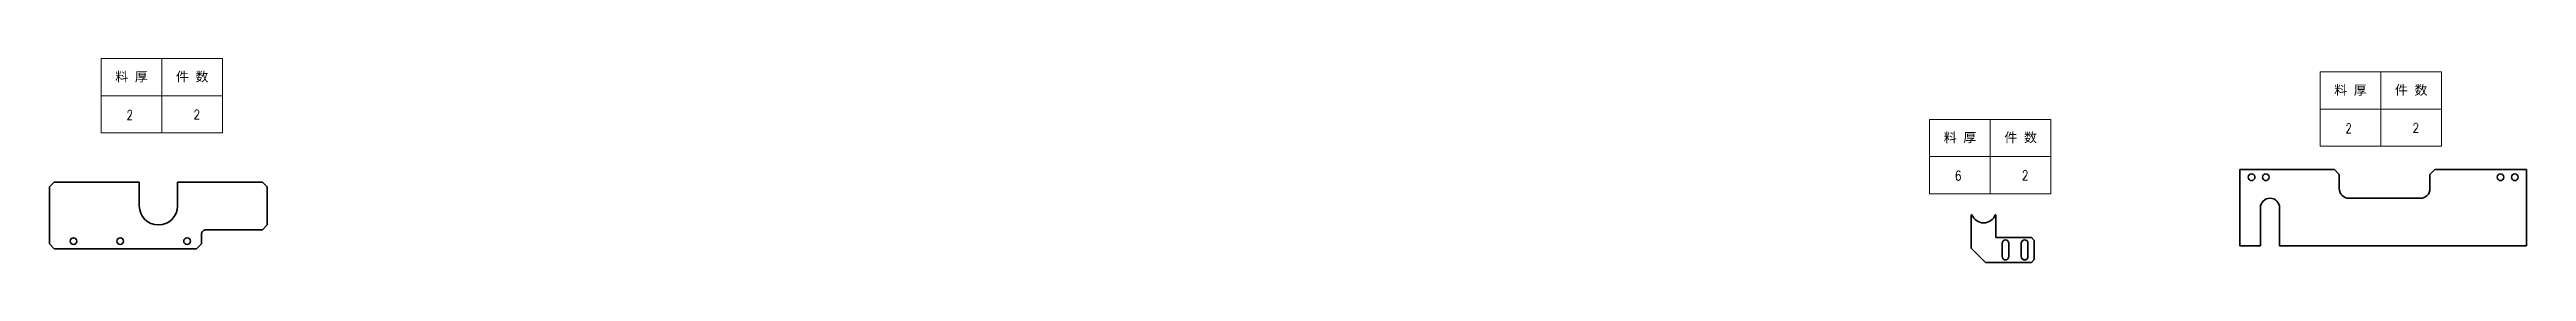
# Model space of a CAD drawing. Header units: millimetres. Extents: x 1333 to 359964, y -52803 to -5704.
# Drawn here: x 165892 to 168486, y -34243 to -34029 of the extents above; entities that cross this region are included whole.
import ezdxf
from ezdxf.enums import TextEntityAlignment as Align

# ---------------------------------------------------------------- set-up
doc = ezdxf.new("R2010")
doc.units = ezdxf.units.MM
doc.header["$LTSCALE"] = 0.5
doc.linetypes.add('AM_ISO02W050x2', pattern=[3.75, 3, -0.75])
doc.linetypes.add('DASHED', pattern=[15, 12, -3])
for name, color, linetype, lineweight in [('标注线', 3, 'Continuous', 18), ('粗实线', 7, 'Continuous', 35), ('虚线', 1, 'AM_ISO02W050x2', 18)]:
    doc.layers.add(name, color=color, linetype=linetype, lineweight=lineweight)
doc.styles.add('DIM', font='romans.shx', dxfattribs={"width": 0.8, "bigfont": 'bigfont.shx'})
doc.styles.get("Standard").update_dxf_attribs({"font": 'simplex.shx'})

# ---------------------------------------------------------------- blocks, each defined once
blk = doc.blocks.new('*T481')
at = {"color": 0, "linetype": 'ByBlock', "lineweight": -2, "transparency": 16777216}
for p, q in [((0, 0), (127, 0)), ((0, 0), (0, -78)), ((63.5, 0), (63.5, -78)), ((127, 0), (127, -78)), ((0, -39), (127, -39)), ((0, -78), (127, -78))]:
    blk.add_line(p, q, dxfattribs=at)
at = {"color": 0, "transparency": 16777216, "char_height": 10, "width": 60.5, "attachment_point": 5}
for s, insert in [('{\\fSimSun|b0|i0|c134|p2;料 厚}', (31.75, -19.5)), ('{\\fSimSun|b0|i0|c134|p2;件 数}', (95.25, -19.5))]:
    blk.add_mtext(s, dxfattribs=dict(at, insert=insert))
blk = doc.blocks.new('拆图参数')
blk.add_blockref('*T481', (-63.5, 78))
at = {"style": 'DIM', "width": 0.8}
blk.add_attdef('6', text='', height=10, dxfattribs=at).set_placement((-37.1, 18.9), align=Align.MIDDLE_LEFT)
blk.add_attdef('1', text='', height=10, dxfattribs=at).set_placement((36.6, 19.3), align=Align.MIDDLE_CENTER)

msp = doc.modelspace()

# ---------------------------------------------------------------- linework, layer by layer
at = {"layer": '标注线'}
msp.add_line((167930.317, -34217.355), (167930.317, -34193.355), dxfattribs=at)
at = {"layer": '粗实线'}
for p, q in [((168185.727, -34145.999), (168185.727, -34225.999)), ((168185.727, -34145.999), (168243.727, -34145.999)), ((168284.727, -34145.999), (168248.727, -34145.999)), ((168422.727, -34145.998), (168389.727, -34145.999)), ((168485.727, -34145.998), (168427.727, -34145.998)), ((168485.727, -34145.998), (168485.727, -34225.998)), ((168374.727, -34175.999), (168299.727, -34175.999)), ((168207.228, -34225.999), (168207.228, -34185.999)), ((168227.228, -34225.999), (168227.228, -34185.999)), ((168185.727, -34225.999), (168187.915, -34225.999)), ((168185.728, -34225.999), (168207.228, -34225.999)), ((168227.228, -34225.999), (168243.727, -34225.999)), ((168243.727, -34225.999), (168247.727, -34225.999)), ((168246.726, -34225.999), (168244.726, -34225.999)), ((168248.727, -34225.999), (168244.727, -34225.999)), ((168247.727, -34225.999), (168247.728, -34225.999)), ((168422.727, -34225.998), (168248.727, -34225.999)), ((168485.727, -34225.998), (168427.727, -34225.998)), ((168485.725, -34225.999), (168464.225, -34225.999))]:
    msp.add_line(p, q, dxfattribs=at)
at = {"layer": '粗实线', "ltscale": 0.100001}
for p, q in [((168243.727, -34145.999), (168247.727, -34145.999)), ((168248.727, -34145.999), (168244.726, -34145.999)), ((168427.727, -34145.998), (168423.727, -34145.998)), ((168427.727, -34225.998), (168423.727, -34225.998))]:
    msp.add_line(p, q, dxfattribs=at)
at = {"layer": '粗实线', "ltscale": 0.176777}
for p, q in [((168284.727, -34145.999), (168289.727, -34150.999)), ((168389.727, -34145.999), (168384.727, -34150.999))]:
    msp.add_line(p, q, dxfattribs=at)
at = {"layer": '粗实线', "ltscale": 0.375}
for p, q in [((168289.727, -34150.999), (168289.727, -34165.999)), ((168384.727, -34165.999), (168384.727, -34150.999))]:
    msp.add_line(p, q, dxfattribs=at)
at = {"layer": '粗实线', "ltscale": 0.099999}
for p, q in [((168426.726, -34145.998), (168422.727, -34145.998)), ((168426.727, -34225.998), (168422.727, -34225.998))]:
    msp.add_line(p, q, dxfattribs=at)
at = {"layer": '粗实线', "lineweight": 35}
for p, q in [((165892.339, -34164.072), (165892.334, -34204.072)), ((165938.339, -34159.078), (165897.339, -34159.073)), ((165986.339, -34159.078), (165943.339, -34159.075)), ((165986.338, -34184.078), (165986.339, -34159.078)), ((166026.339, -34159.08), (166026.338, -34184.08)), ((166069.339, -34159.083), (166026.339, -34159.08)), ((166074.339, -34159.086), (166115.339, -34159.086)), ((166120.339, -34164.086), (166120.339, -34204.086)), ((165938.331, -34229.07), (165897.331, -34229.065)), ((165943.335, -34229.075), (166046.335, -34229.082)), ((166074.339, -34209.086), (166115.339, -34209.086)), ((167904.317, -34228.355), (167919.317, -34243.355)), ((167930.317, -34217.355), (167967.317, -34217.355)), ((167970.317, -34240.355), (167970.317, -34220.355)), ((167967.317, -34243.355), (167919.317, -34243.355))]:
    msp.add_line(p, q, dxfattribs=at)
at = {"layer": '粗实线', "lineweight": 35, "ltscale": 0.176777}
for p, q in [((165897.339, -34159.073), (165892.339, -34164.072)), ((166115.339, -34159.086), (166120.339, -34164.086)), ((166120.339, -34204.086), (166115.339, -34209.086)), ((165897.331, -34229.065), (165892.332, -34224.064)), ((166051.335, -34224.082), (166046.335, -34229.082))]:
    msp.add_line(p, q, dxfattribs=at)
at = {"layer": '粗实线', "lineweight": 35, "ltscale": 0.1}
for p, q in [((165938.339, -34159.077), (165942.339, -34159.078)), ((165943.339, -34159.075), (165939.339, -34159.075)), ((166073.339, -34159.083), (166069.339, -34159.083)), ((166074.339, -34159.086), (166070.339, -34159.086)), ((165939.335, -34229.075), (165943.335, -34229.075)), ((166069.336, -34209.083), (166073.336, -34209.083)), ((166070.339, -34209.086), (166074.339, -34209.086))]:
    msp.add_line(p, q, dxfattribs=at)
at = {"layer": '粗实线', "lineweight": 35, "ltscale": 0.499799}
msp.add_line((165892.334, -34204.072), (165892.332, -34224.064), dxfattribs=at)
at = {"layer": '粗实线', "lineweight": 35, "ltscale": 0.14999}
msp.add_line((167904.317, -34193.355), (167904.317, -34228.355), dxfattribs=at)
at = {"layer": '粗实线', "lineweight": 35, "ltscale": 0.020092}
for p, q in [((167905.121, -34193.355), (167904.317, -34193.355)), ((167930.317, -34193.355), (167929.513, -34193.355))]:
    msp.add_line(p, q, dxfattribs=at)
at = {"layer": '粗实线', "lineweight": 35, "ltscale": 0.225}
for p, q in [((167904.317, -34202.355), (167904.317, -34193.355)), ((167930.317, -34217.355), (167930.317, -34193.355))]:
    msp.add_line(p, q, dxfattribs=at)
at = {"layer": '粗实线', "lineweight": 35, "ltscale": 0.05}
for p, q in [((165940.331, -34229.07), (165938.331, -34229.07)), ((165940.331, -34229.076), (165942.331, -34229.077))]:
    msp.add_line(p, q, dxfattribs=at)
at = {"layer": '粗实线', "lineweight": 35, "ltscale": 0.25}
msp.add_line((166051.335, -34224.082), (166051.336, -34214.082), dxfattribs=at)
at = {"layer": '粗实线', "lineweight": 35, "ltscale": 0.325}
msp.add_line((166056.336, -34209.082), (166069.336, -34209.083), dxfattribs=at)
at = {"layer": '粗实线', "lineweight": 35, "ltscale": 0.35}
for p, q in [((167936.817, -34237.355), (167936.817, -34223.355)), ((167943.817, -34223.355), (167943.817, -34237.355)), ((167956.817, -34237.355), (167956.817, -34223.355)), ((167963.817, -34223.355), (167963.817, -34237.355))]:
    msp.add_line(p, q, dxfattribs=at)
at = {"layer": '粗实线', "lineweight": 35, "ltscale": 0.106066}
for p, q in [((167970.317, -34220.355), (167967.317, -34217.355)), ((167967.317, -34243.355), (167970.317, -34240.355))]:
    msp.add_line(p, q, dxfattribs=at)
at = {"layer": '粗实线'}
for centre in [(168197.927, -34153.999), (168212.927, -34153.999), (168458.527, -34153.998), (168473.527, -34153.998)]:
    msp.add_circle(centre, 3.5, dxfattribs=at)
at = {"layer": '粗实线', "lineweight": 35}
for centre in [(165917.332, -34221.067), (165966.335, -34221.077), (166036.335, -34221.081)]:
    msp.add_circle(centre, 3.5, dxfattribs=at)
at = {"layer": '粗实线'}
for centre, start, end in [((168217.228, -34185.999), 0.000002, 180.000002), ((168299.727, -34165.999), 180.00008, 270.00008), ((168374.727, -34165.999), 270.00008, 0.00008)]:
    msp.add_arc(centre, 10, start, end, dxfattribs=at)
at = {"layer": '粗实线', "lineweight": 35}
for centre, radius, start, end in [((166006.338, -34184.079), 20, 179.996551, 359.996551), ((167917.317, -34188.855), 13, 200.252247, 339.747753), ((166056.336, -34214.082), 5, 89.996551, 179.996551), ((167940.317, -34223.355), 3.5, 0, 180), ((167960.317, -34223.355), 3.5, 0, 180), ((167940.317, -34237.355), 3.5, 180, 0), ((167960.317, -34237.355), 3.5, 180, 0)]:
    msp.add_arc(centre, radius, start, end, dxfattribs=at)
at = {"layer": '虚线', "linetype": 'DASHED', "lineweight": 13, "ltscale": 6.47071e-05}
for p, q in [((165942.339, -34159.078), (165942.339, -34159.075)), ((166070.339, -34159.086), (166070.339, -34159.083))]:
    msp.add_line(p, q, dxfattribs=at)
at = {"layer": '虚线', "linetype": 'DASHED', "lineweight": 13, "ltscale": 2.88255e-05}
msp.add_line((166072.339, -34209.086), (166072.339, -34209.085), dxfattribs=at)
at = {"layer": '虚线', "linetype": 'DASHED', "ltscale": 3.87057e-05}
msp.add_line((168423.727, -34225.998), (168423.725, -34225.999), dxfattribs=at)

# ---------------------------------------------------------------- block references
at = {"layer": '标注线'}
for p, values in [((166009.927, -34107.413), {'1': '2', '6': '2'}), ((168333.24, -34121.421), {'1': '2', '6': '2'}), ((167924.353, -34171.219), {'1': '2', '6': '6'})]:
    msp.add_blockref('拆图参数', p, dxfattribs=at).add_auto_attribs(values)

doc.saveas('drawing.dxf')
